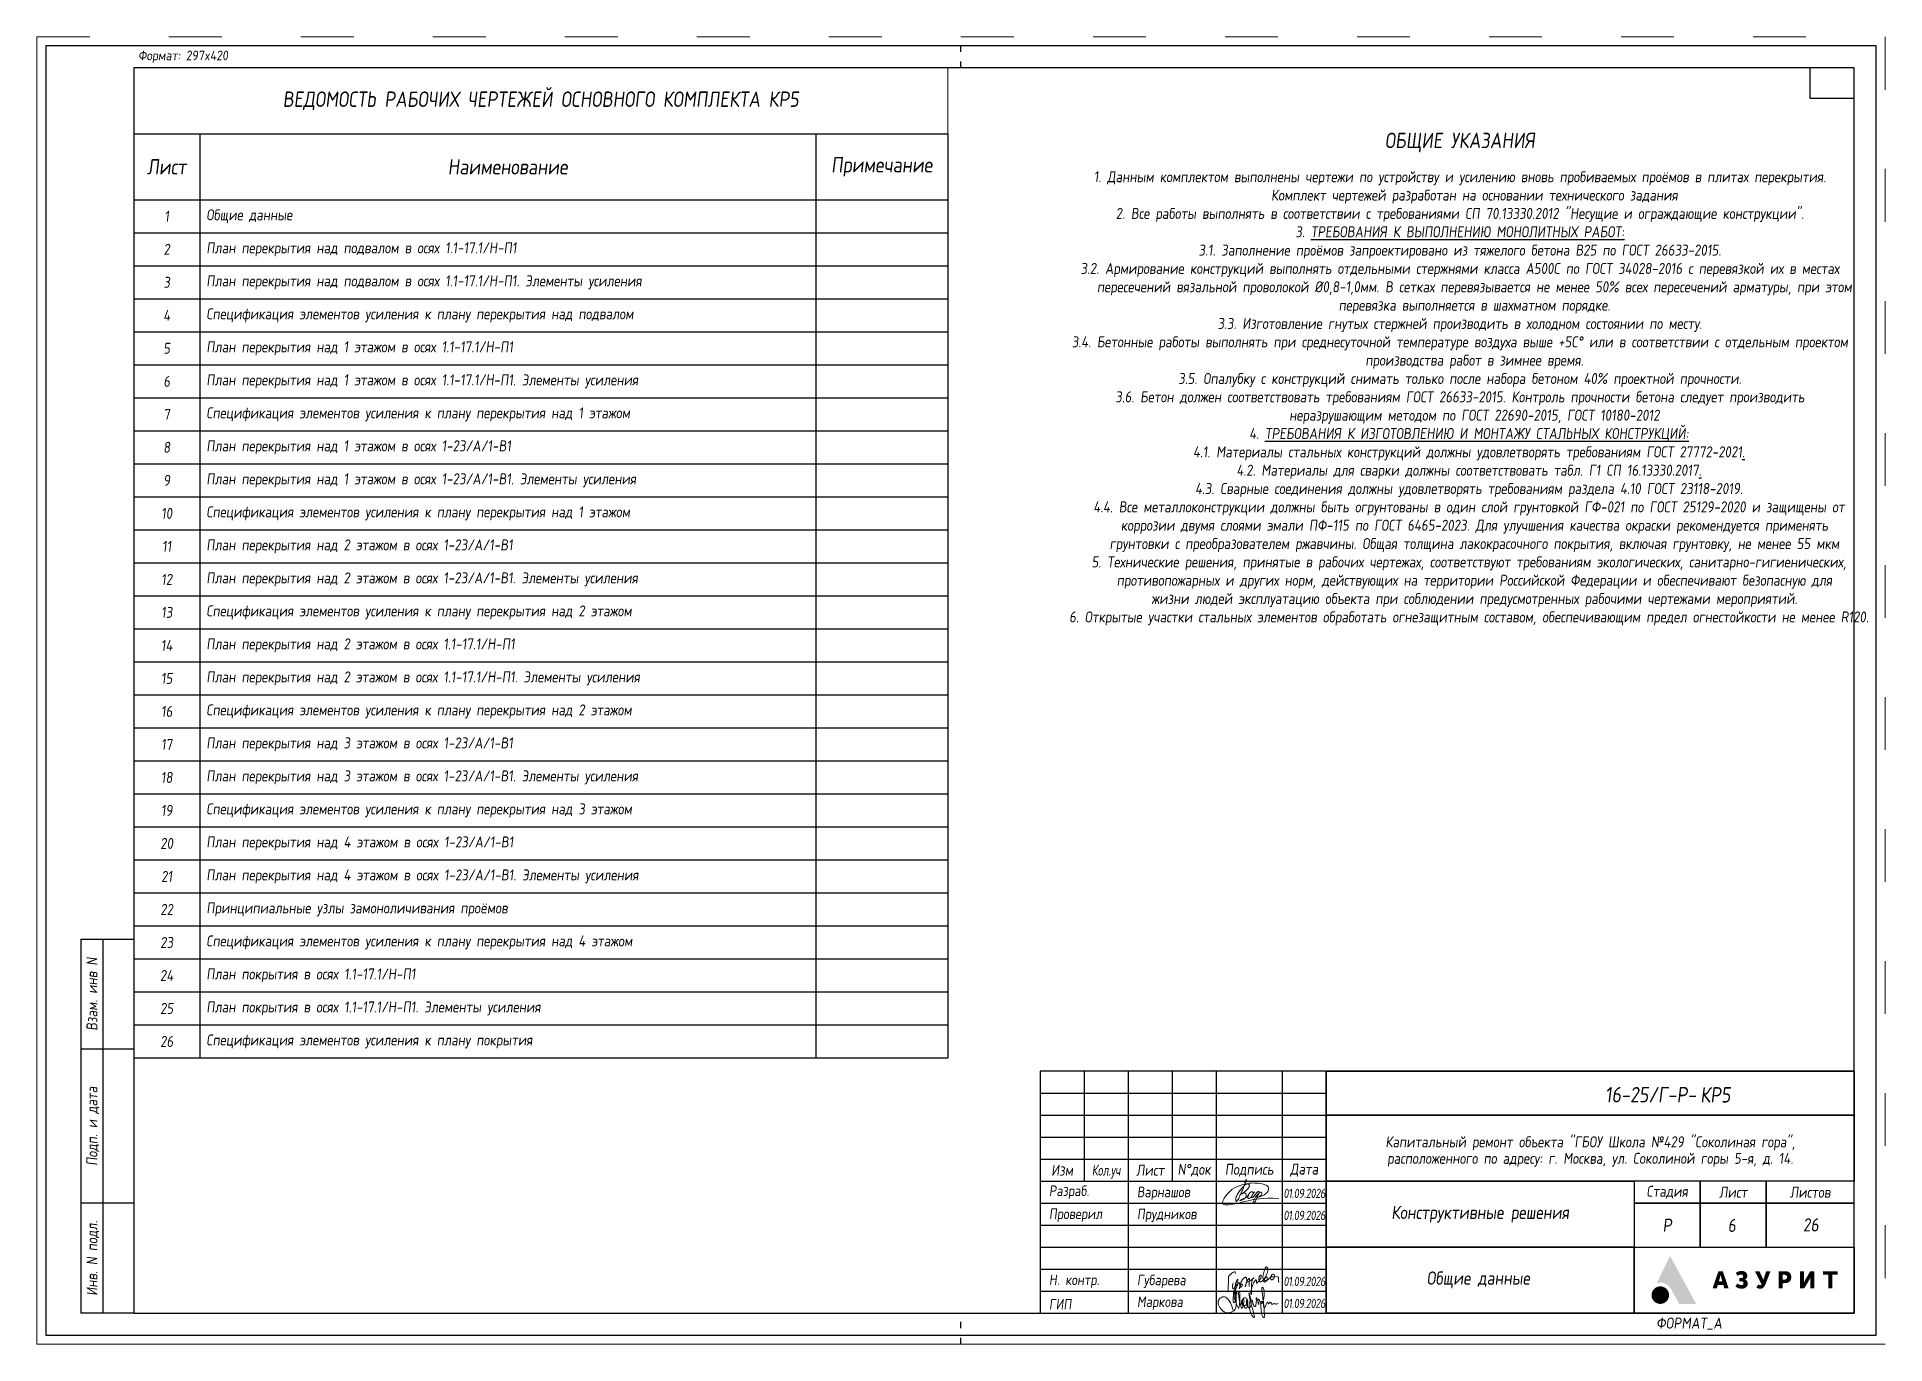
# Paper-space layout '1' of a CAD drawing. Header units: millimetres. Extents: x 0 to 420, y 0 to 297.
import ezdxf
from ezdxf.enums import TextEntityAlignment as Align

# ---------------------------------------------------------------- set-up
doc = ezdxf.new("R2010")
doc.units = ezdxf.units.MM
doc.linetypes.add('ACAD_ISO03W100', pattern=[30, 12, -18])
doc.layers.get('0').update_dxf_attribs({"lineweight": 30})
doc.layers.get('Defpoints').update_dxf_attribs({"lineweight": 0})
for name, color, linetype, lineweight in [('_NPLT_SIGN', 5, 'Continuous', 9), ('_RAMKA', 7, 'Continuous', 30), ('_STAMP', 7, 'Continuous', 30), ('_TEXT', 7, 'Continuous', 30), ('КР_Основная', 7, 'Continuous', 30)]:
    doc.layers.add(name, color=color, linetype=linetype, lineweight=lineweight)
doc.styles.add('ISOCPEUR', font='isocpeur.ttf', dxfattribs={"width": 0.85, "oblique": 7})
doc.styles.add('ISOCUPER', font='isocpeur.ttf', dxfattribs={"width": 0.85, "oblique": 7})
doc.styles.add('SIMPLEX', font='simplex.shx', dxfattribs={"width": 0.85, "oblique": 7})

psp = doc.layouts.new('1')

# ---------------------------------------------------------------- texts
at = {"layer": '_RAMKA', "color": 8, "insert": (23, 292.5), "char_height": 2.2, "attachment_point": 4, "style": 'SIMPLEX'}
psp.add_mtext_dynamic_manual_height_columns('Формат: 297x420', width=59.7559, gutter_width=12.5, heights=[0], dxfattribs=at)
at = {"layer": '_RAMKA', "color": 8, "style": 'SIMPLEX', "oblique": 7, "width": 0.85}
psp.add_attdef('ФОРМАТ_А', (368, 3.5), 'ФОРМАТ ##################', height=2.5, dxfattribs=at)
at = {"layer": '_STAMP', "insert": (233.3, 275.24), "char_height": 2.5, "width": 179.2894, "attachment_point": 1, "style": 'ISOCUPER'}
psp.add_mtext('\\pxi-2.64286,l3,sm1.5,qc;{\\H1.4x;ОБЩИЕ УКАЗАНИЯ\\P\\pi-1,sm1,q*,t3;}1.^IДанным комплектом выполнены чертежи по устройству и усилению вновь пробиваемых проёмов в плитах перекрытия. Комплект чертежей разработан на основании технического задания \\P2.^IВсе работы выполнять в соответствии с требованиями СП 70.13330.2012 "Несущие и ограждающие конструкции".\\P3.^I{\\LТРЕБОВАНИЯ К ВЫПОЛНЕНИЮ МОНОЛИТНЫХ РАБОТ:\\P\\pi-2,s*;}3.1.^IЗаполнение проёмов запроектировано из тяжелого бетона В25 по ГОСТ 26633-2015.\\P3.2.^IАрмирование конструкций выполнять отдельными стержнями класса А500С по ГОСТ 34028-2016 с перевязкой их в местах пересечений вязальной проволокой %%C0,8-1,0мм. В сетках перевязывается не менее 50% всех пересечений арматуры, при этом перевязка выполняется в шахматном порядке.\\P3.3.^IИзготовление гнутых стержней производить в холодном состоянии по месту.\\P3.4.^IБетонные работы выполнять при среднесуточной температуре воздуха выше +5С° или в соответствии с отдельным проектом производства работ в зимнее время.\\P3.5.^IОпалубку с конструкций снимать только после набора бетоном 40% проектной прочности.\\P3.6.^IБетон должен соответствовать требованиям ГОСТ 26633-2015. Контроль прочности бетона следует производить неразрушающим методом по ГОСТ 22690-2015, ГОСТ 10180-2012\\P\\pi-1,sm1;4.^I{\\LТРЕБОВАНИЯ К ИЗГОТОВЛЕНИЮ И МОНТАЖУ СТАЛЬНЫХ КОНСТРУКЦИЙ:\\P\\pi-2,s*;}4.1.^IМатериалы стальных конструкций должны удовлетворять требованиям ГОСТ 27772-2021{\\L.\\P}4.2.^IМатериалы для сварки должны соответствовать табл. Г1 СП 16.13330.2017{\\L.\\P}4.3.^IСварные соединения должны удовлетворять требованиям раздела 4.10 ГОСТ 23118-2019.\\P4.4.^IВсе металлоконструкции должны быть огрунтованы в один слой грунтовкой ГФ-021 по ГОСТ 25129-2020 и защищены от коррозии двумя слоями эмали ПФ-115 по ГОСТ 6465-2023. Для улучшения качества окраски рекомендуется применять грунтовки с преобразователем ржавчины. Общая толщина лакокрасочного покрытия, включая грунтовку, не менее 55 мкм\\P\\pi-1,sm1;5.^IТехнические решения, принятые в рабочих чертежах, соответствуют требованиям экологических, санитарно-гигиенических, противопожарных и других норм, действующих на территории Российской Федерации и обеспечивают безопасную для жизни людей эксплуатацию объекта при соблюдении предусмотренных рабочими чертежами мероприятий.{\\C0; \\P\\A1;\\C256;6.^IОткрытые участки стальных элементов обработать огнезащитным составом, обеспечивающим предел огнестойкости не менее R120.}', dxfattribs=at)
at = {"layer": '_TEXT', "char_height": 3, "attachment_point": 5, "style": 'ISOCPEUR'}
for s, insert in [('6', (385.19, 26.96)), ('26', (403.15, 27.08))]:
    psp.add_mtext_dynamic_manual_height_columns(s, width=13.3529, gutter_width=12.5, heights=[9.08], dxfattribs=dict(at, insert=insert))
at = {"layer": '_TEXT', "color": 5, "insert": (327.58, 14.58), "char_height": 3, "attachment_point": 5, "line_spacing_factor": 0.9, "style": 'ISOCPEUR'}
psp.add_mtext_dynamic_manual_height_columns('{\\C256;Общие данные}', width=69.1586, gutter_width=0, heights=[14.57], dxfattribs=at)

# ---------------------------------------------------------------- blocks, each defined once
blk = doc.blocks.new('Логотип Азурит')
at = {"layer": '_STAMP', "linetype": 'Continuous', "true_color": 0x2a3756}
h = blk.add_hatch(color=159, dxfattribs=at)
h.dxf.hatch_style = 1
h.paths.add_polyline_path([(-39.4, 8.5), (-40.02, 9.65), (-40.61, 10.74), (-41.14, 11.7), (-41.62, 12.59), (-41.79, 12.89), (-41.86, 13.01), (-41.91, 12.94), (-41.99, 12.78), (-42.39, 11.96), (-42.77, 11.18), (-43.09, 10.5), (-43.47, 9.72), (-44.18, 8.26), (-44.5, 7.6), (-44.73, 7.14), (-44.85, 6.9), (-44.7, 6.93), (-44.51, 6.95), (-44.27, 6.97), (-44.09, 6.97), (-43.91, 6.96), (-43.74, 6.94), (-43.56, 6.91), (-43.39, 6.87), (-43.22, 6.81), (-43.05, 6.75), (-42.89, 6.68), (-42.73, 6.59), (-42.58, 6.5), (-42.43, 6.4), (-42.29, 6.29), (-42.15, 6.17), (-42.03, 6.04), (-41.91, 5.91), (-41.79, 5.77), (-41.72, 5.65), (-41.63, 5.5), (-41.3, 4.9), (-41.02, 4.39), (-40.57, 3.56), (-40.05, 2.59), (-39.78, 2.11), (-37.86, 2.11), (-36.5, 2.11), (-35.94, 2.12), (-36.48, 3.13), (-36.82, 3.75), (-37.16, 4.37), (-37.67, 5.33), (-38.2, 6.3), (-38.54, 6.93), (-38.87, 7.53)])
h = blk.add_hatch(color=159, dxfattribs=at)
h.dxf.hatch_style = 1
h.paths.add_polyline_path([(-29.3, 7.88), (-29.63, 8.84), (-29.86, 9.53), (-30.37, 9.54), (-30.87, 9.54), (-30.93, 9.38), (-31.26, 8.4), (-31.64, 7.27), (-31.97, 6.31), (-32.19, 5.64), (-32.05, 5.63), (-31.71, 5.62), (-31.23, 5.62), (-31.11, 6.03), (-30.99, 6.44), (-30.37, 6.44), (-29.75, 6.44), (-29.63, 6.03), (-29.52, 5.62), (-29.03, 5.62), (-28.54, 5.62), (-28.6, 5.8), (-28.93, 6.79)])
h.paths.add_polyline_path([(-30.77, 7.21), (-30.74, 7.31), (-30.56, 7.93), (-30.43, 8.43), (-30.39, 8.59), (-30.37, 8.65), (-30.35, 8.64), (-30.31, 8.45), (-30.22, 8.08), (-30.11, 7.66), (-30.01, 7.33), (-29.97, 7.21), (-30.37, 7.21)], flags=16)
h = blk.add_hatch(color=159, dxfattribs=at)
h.dxf.hatch_style = 1
h.paths.add_polyline_path([(-24.39, 7.35), (-24.47, 7.43), (-24.56, 7.5), (-24.66, 7.56), (-24.81, 7.65), (-24.74, 7.69), (-24.65, 7.75), (-24.55, 7.86), (-24.45, 7.97), (-24.38, 8.09), (-24.35, 8.18), (-24.32, 8.25), (-24.31, 8.34), (-24.3, 8.45), (-24.3, 8.65), (-24.31, 8.73), (-24.34, 8.82), (-24.41, 8.99), (-24.51, 9.14), (-24.63, 9.28), (-24.78, 9.39), (-24.95, 9.48), (-25.13, 9.55), (-25.34, 9.59), (-25.56, 9.6), (-25.74, 9.6), (-25.91, 9.58), (-26.08, 9.55), (-26.23, 9.51), (-26.39, 9.46), (-26.53, 9.39), (-26.67, 9.32), (-26.8, 9.23), (-26.9, 9.15), (-26.81, 8.98), (-26.64, 8.66), (-26.54, 8.5), (-26.51, 8.5), (-26.46, 8.54), (-26.35, 8.61), (-26.21, 8.67), (-26.07, 8.73), (-25.93, 8.77), (-25.82, 8.79), (-25.72, 8.79), (-25.62, 8.79), (-25.53, 8.76), (-25.46, 8.73), (-25.39, 8.68), (-25.34, 8.62), (-25.3, 8.55), (-25.26, 8.45), (-25.26, 8.36), (-25.27, 8.27), (-25.32, 8.18), (-25.36, 8.13), (-25.39, 8.08), (-25.44, 8.05), (-25.49, 8.02), (-25.63, 7.99), (-25.84, 7.98), (-26.1, 7.97), (-26.1, 7.6), (-26.1, 7.24), (-25.78, 7.23), (-25.54, 7.21), (-25.45, 7.2), (-25.38, 7.18), (-25.33, 7.15), (-25.28, 7.12), (-25.25, 7.08), (-25.21, 7.02), (-25.19, 6.96), (-25.17, 6.9), (-25.17, 6.76), (-25.18, 6.7), (-25.2, 6.64), (-25.23, 6.58), (-25.26, 6.53), (-25.31, 6.49), (-25.37, 6.45), (-25.44, 6.43), (-25.52, 6.41), (-25.69, 6.39), (-25.78, 6.39), (-25.87, 6.41), (-26, 6.45), (-26.16, 6.51), (-26.3, 6.6), (-26.43, 6.69), (-26.53, 6.76), (-26.77, 6.45), (-26.93, 6.26), (-26.97, 6.2), (-26.98, 6.15), (-26.97, 6.11), (-26.94, 6.07), (-26.82, 5.97), (-26.62, 5.84), (-26.41, 5.73), (-26.19, 5.65), (-25.97, 5.59), (-25.78, 5.57), (-25.53, 5.57), (-25.3, 5.58), (-25.12, 5.61), (-24.99, 5.65), (-24.87, 5.71), (-24.75, 5.78), (-24.64, 5.85), (-24.54, 5.94), (-24.45, 6.03), (-24.37, 6.13), (-24.31, 6.23), (-24.25, 6.37), (-24.21, 6.51), (-24.2, 6.66), (-24.2, 6.82), (-24.21, 6.94), (-24.24, 7.06), (-24.28, 7.16), (-24.33, 7.26)])
h = blk.add_hatch(color=159, dxfattribs=at)
h.dxf.hatch_style = 1
h.paths.add_polyline_path([(-19.61, 8.04), (-19.36, 8.68), (-19.14, 9.22), (-19.03, 9.53), (-19.17, 9.54), (-19.52, 9.54), (-20.02, 9.54), (-20.05, 9.44), (-20.31, 8.65), (-20.59, 7.81), (-20.63, 7.68), (-20.66, 7.62), (-20.67, 7.61), (-20.7, 7.67), (-20.82, 7.97), (-21.01, 8.4), (-21.34, 9.1), (-21.54, 9.54), (-22.06, 9.54), (-22.58, 9.54), (-22.4, 9.17), (-21.88, 8.17), (-21.32, 7.06), (-21.11, 6.63), (-21.09, 6.56), (-21.1, 6.52), (-21.15, 6.45), (-21.21, 6.41), (-21.28, 6.38), (-21.37, 6.37), (-21.45, 6.37), (-21.55, 6.39), (-21.64, 6.43), (-21.74, 6.49), (-21.82, 6.53), (-21.86, 6.49), (-21.92, 6.39), (-22.11, 6.05), (-22.23, 5.85), (-22.18, 5.81), (-22.08, 5.75), (-21.95, 5.69), (-21.81, 5.63), (-21.69, 5.59), (-21.51, 5.57), (-21.31, 5.57), (-21.12, 5.59), (-20.97, 5.62), (-20.88, 5.66), (-20.79, 5.71), (-20.71, 5.77), (-20.63, 5.84), (-20.56, 5.93), (-20.48, 6.02), (-20.35, 6.23), (-20.28, 6.35), (-20.21, 6.51), (-19.92, 7.25)])
h = blk.add_hatch(color=159, dxfattribs=at)
h.dxf.hatch_style = 1
h.paths.add_polyline_path([(-14.46, 7.53), (-14.41, 7.64), (-14.37, 7.74), (-14.33, 7.96), (-14.31, 8.19), (-14.32, 8.41), (-14.37, 8.63), (-14.45, 8.83), (-14.5, 8.93), (-14.55, 9.02), (-14.62, 9.1), (-14.69, 9.18), (-14.81, 9.29), (-14.92, 9.37), (-15.06, 9.43), (-15.21, 9.49), (-15.33, 9.52), (-15.49, 9.53), (-16.3, 9.54), (-17.21, 9.54), (-17.21, 7.58), (-17.21, 5.62), (-16.73, 5.62), (-16.25, 5.62), (-16.25, 6.23), (-16.25, 6.83), (-15.87, 6.83), (-15.58, 6.84), (-15.35, 6.86), (-15.17, 6.91), (-14.99, 6.98), (-14.83, 7.08), (-14.69, 7.2), (-14.56, 7.36)])
h.paths.add_polyline_path([(-15.6, 7.68), (-15.67, 7.66), (-15.95, 7.66), (-16.25, 7.66), (-16.25, 8.2), (-16.25, 8.74), (-15.93, 8.73), (-15.64, 8.72), (-15.57, 8.7), (-15.51, 8.67), (-15.42, 8.6), (-15.35, 8.51), (-15.32, 8.45), (-15.3, 8.39), (-15.29, 8.19), (-15.29, 8.07), (-15.3, 8), (-15.32, 7.94), (-15.35, 7.88), (-15.39, 7.82), (-15.43, 7.78), (-15.53, 7.71)], flags=16)
h = blk.add_hatch(color=159, dxfattribs=at)
h.dxf.hatch_style = 1
h.paths.add_polyline_path([(-10.09, 7.82), (-9.98, 8.03), (-9.94, 8.12), (-9.95, 7.93), (-9.96, 7.49), (-9.97, 6.69), (-9.97, 5.62), (-9.5, 5.62), (-9.04, 5.62), (-9.04, 7.58), (-9.04, 9.54), (-9.51, 9.54), (-9.99, 9.54), (-10.36, 8.91), (-10.84, 8.1), (-11.03, 7.78), (-11.26, 7.34), (-11.37, 7.13), (-11.42, 7.05), (-11.41, 7.31), (-11.39, 7.78), (-11.39, 8.55), (-11.39, 9.54), (-11.86, 9.54), (-12.34, 9.54), (-12.34, 7.58), (-12.34, 5.62), (-11.86, 5.62), (-11.37, 5.62), (-11.18, 5.95), (-10.61, 6.89), (-10.31, 7.42)])
h = blk.add_hatch(color=159, dxfattribs=at)
h.dxf.hatch_style = 1
h.paths.add_polyline_path([(-3.74, 9.14), (-3.74, 9.54), (-5.42, 9.54), (-7.09, 9.54), (-7.09, 9.14), (-7.09, 8.74), (-6.5, 8.74), (-5.9, 8.74), (-5.9, 7.18), (-5.9, 5.62), (-5.43, 5.62), (-4.95, 5.62), (-4.95, 7.18), (-4.95, 8.74), (-4.35, 8.74), (-3.74, 8.74)])
at = {"layer": '_STAMP', "linetype": 'Continuous', "true_color": 0x1447b7}
h = blk.add_hatch(color=162, dxfattribs=at)
h.dxf.hatch_style = 1
h.paths.add_polyline_path([(-42.09, 4.22), (-42.11, 4.4), (-42.15, 4.58), (-42.2, 4.76), (-42.27, 4.93), (-42.35, 5.1), (-42.45, 5.26), (-42.57, 5.41), (-42.7, 5.55), (-42.8, 5.64), (-42.91, 5.72), (-43.14, 5.86), (-43.38, 5.97), (-43.63, 6.05), (-43.89, 6.09), (-44.15, 6.1), (-44.42, 6.07), (-44.55, 6.04), (-44.68, 6.01), (-44.87, 5.94), (-45.05, 5.85), (-45.22, 5.74), (-45.37, 5.62), (-45.51, 5.49), (-45.63, 5.35), (-45.75, 5.19), (-45.84, 5.03), (-45.92, 4.85), (-45.98, 4.67), (-46.03, 4.49), (-46.06, 4.29), (-46.07, 4.1), (-46.05, 3.9), (-46.02, 3.7), (-45.97, 3.51), (-45.92, 3.37), (-45.87, 3.24), (-45.8, 3.11), (-45.72, 2.99), (-45.64, 2.88), (-45.54, 2.77), (-45.44, 2.67), (-45.33, 2.57), (-45.22, 2.49), (-45.1, 2.41), (-44.98, 2.34), (-44.85, 2.28), (-44.72, 2.22), (-44.58, 2.18), (-44.44, 2.15), (-44.3, 2.13), (-44.05, 2.12), (-43.8, 2.14), (-43.57, 2.19), (-43.34, 2.26), (-43.12, 2.37), (-42.92, 2.5), (-42.73, 2.65), (-42.56, 2.83), (-42.44, 2.99), (-42.34, 3.15), (-42.26, 3.32), (-42.19, 3.49), (-42.14, 3.67), (-42.11, 3.85), (-42.09, 4.03)])
blk = doc.blocks.new('_Azurit_Stamp')
at = {"layer": '_NPLT_SIGN'}
for points, knots in [([(-135.62, 26.32), (-135.39, 26.34), (-134.29, 26.7), (-133.23, 27.53), (-133.15, 28.05), (-132.93, 29.17), (-136.73, 29.8), (-138.89, 29.27), (-141.37, 28.37), (-142.8, 26.83), (-143.43, 25.69), (-143.77, 24.83), (-142.52, 24.49), (-140.48, 24.9), (-137.71, 25.59), (-134.61, 26.27), (-130.77, 26.07)], [0, 0, 0, 0, 0.00299112, 0.00630591, 0.00960495, 0.01564427, 0.0235417, 0.03307061, 0.04068731, 0.0472924, 0.052033, 0.05589459, 0.06060815, 0.06742814, 0.07629614, 0.08709949, 0.08709949, 0.08709949, 0.08709949]), ([(-138.54, 29.73), (-138.23, 30.29), (-138.17, 30.35), (-138.13, 30.35), (-138.13, 30.28), (-138.93, 28.09), (-140.15, 25.52), (-140.39, 25.35), (-140.48, 25.35), (-140.59, 26.12), (-140.3, 26.92), (-139.24, 28.44), (-138.32, 29.25), (-137.92, 29.41), (-137.51, 29.3), (-137.35, 28.84), (-137.93, 28.05), (-139.09, 27.12), (-139.52, 26.89), (-139.64, 26.84), (-139.64, 26.87), (-139.59, 26.92), (-138.96, 27.35), (-138.41, 27.4), (-138.16, 26.91), (-138.23, 26.73), (-138.23, 26.26), (-138.84, 25.79), (-139.34, 25.64), (-139.56, 25.64), (-139.65, 25.64), (-139.65, 25.69), (-139.46, 25.78), (-138.59, 26.13), (-138.21, 26.26), (-137.78, 26.59), (-137.49, 27.32), (-137.1, 27.59), (-136.7, 27.62), (-136.61, 27.38), (-136.65, 26.97), (-136.8, 26.68), (-137.14, 26.23), (-137.49, 26.08), (-137.79, 26.05), (-137.85, 26.42), (-137.68, 26.85)], [0, 0, 0, 0, 0.00084043, 0.00104969, 0.00371864, 0.00945796, 0.01543448, 0.01897204, 0.0202508, 0.02213745, 0.025948, 0.03024455, 0.03408673, 0.03636794, 0.03784103, 0.03991667, 0.0431516, 0.0463861, 0.04869202, 0.04940408, 0.04966041, 0.05061238, 0.05212417, 0.05416473, 0.05557826, 0.05690551, 0.05846862, 0.06038446, 0.06203112, 0.06293682, 0.06333319, 0.06371317, 0.06502521, 0.06671651, 0.06877673, 0.07066608, 0.07263578, 0.07445661, 0.07568926, 0.07685654, 0.07793779, 0.07936629, 0.08076287, 0.08213479, 0.0832984, 0.08454928, 0.08454928, 0.08454928, 0.08454928]), ([(-136.29, 27.59), (-136.57, 27.2), (-136.75, 26.81), (-136.98, 26.46), (-136.81, 26.29), (-136.61, 26.3), (-136.19, 26.83), (-136.03, 27.05), (-135.71, 27.59), (-135.34, 27.7), (-135.25, 27.61), (-135.27, 27.34), (-135.62, 26.63), (-136.06, 25.44)], [0, 0, 0, 0, 0.0014448, 0.00263215, 0.00357107, 0.00479361, 0.00604223, 0.00776758, 0.00916622, 0.01041376, 0.01126103, 0.01255992, 0.01510728, 0.01510728, 0.01510728, 0.01510728]), ([(-136.06, 25.44), (-136.5, 24.84), (-137.04, 24.75), (-135.67, 27.04), (-134.99, 27.51), (-134.48, 27.51), (-134.72, 26.64), (-135.62, 26.32)], [0, 0, 0, 0, 0.0043322, 0.00875939, 0.01314743, 0.01560478, 0.01819439, 0.01819439, 0.01819439, 0.01819439]), ([(-142.35, 4.76), (-142.31, 6.1), (-142.19, 7.03), (-142.19, 8.02), (-142.19, 8.4), (-142.12, 8.47), (-141.13, 9.36), (-140.83, 9.44), (-140.71, 9.44), (-140.63, 9.36), (-140.63, 9.01)], [0, 0, 0, 0, 0.0035831, 0.00610071, 0.00770703, 0.00968285, 0.01159584, 0.01352143, 0.01412232, 0.01475797, 0.01475797, 0.01475797, 0.01475797]), ([(-138.29, 6.9), (-137.7, 7.13), (-137.2, 7.42), (-136.65, 7.8), (-136.5, 7.89), (-136.43, 7.99), (-136.45, 8.09), (-136.53, 8.06), (-136.81, 7.56), (-136.92, 7.19), (-137.02, 6.21), (-136.96, 5.01), (-136.96, 4.54), (-136.96, 4.29), (-137.07, 4.29), (-137.17, 4.39), (-137.17, 5.01), (-136.58, 6.81), (-136.14, 7.49), (-135.95, 7.64), (-135.91, 7.6), (-135.87, 7.46), (-135.87, 7.04), (-135.86, 6.83), (-135.81, 6.8), (-135.72, 6.85), (-135.13, 7.43), (-134.82, 8.04), (-134.75, 8.35), (-134.79, 8.59), (-134.91, 8.68), (-135.18, 8.5), (-135.29, 8.15), (-135.32, 7.59), (-135.14, 7.18), (-134.94, 7.11), (-134.63, 7.23), (-134.2, 7.66), (-133.63, 8.5), (-133.21, 9.61), (-133.37, 10.44), (-133.51, 10.51), (-133.58, 10.52), (-133.69, 10.49), (-133.9, 10.21), (-134.27, 9.2), (-134.44, 8.13), (-134.29, 7.34), (-134.09, 7.06), (-133.93, 7.06), (-133.38, 7.51), (-133.38, 7.96), (-133.47, 8.19), (-133.73, 8.2), (-133.87, 8.1), (-133.99, 7.85), (-134.05, 7.56), (-133.97, 7.39), (-133.86, 7.32), (-133.52, 7.37), (-132.77, 8.02), (-132.58, 8.25), (-132.44, 8.71), (-132.12, 8.89), (-131.73, 8.83), (-131.7, 8.24), (-132, 7.75), (-132.51, 7.42), (-132.67, 7.93), (-132.57, 8.38), (-132.52, 8.5), (-132.49, 8.32), (-132.37, 8.27), (-131.67, 8.31), (-131.16, 8.31), (-130.82, 8.28), (-130.82, 7.88), (-130.82, 7.62), (-130.87, 7.36), (-130.86, 7.16), (-130.76, 6.99)], [0, 0, 0, 0, 0.002061, 0.0036154, 0.0046696, 0.0050974, 0.0054418, 0.0062669, 0.0074082, 0.0095322, 0.012344, 0.0152477, 0.0173466, 0.0182547, 0.0187982, 0.0197454, 0.0226428, 0.0262833, 0.0295057, 0.0307223, 0.0311997, 0.0318816, 0.0327288, 0.0334831, 0.0338833, 0.0349628, 0.0367236, 0.0387232, 0.0400853, 0.0408698, 0.0416582, 0.0425762, 0.0439393, 0.0454368, 0.046769, 0.0478604, 0.0491315, 0.0512693, 0.0543417, 0.0576748, 0.0600731, 0.0612526, 0.0616232, 0.0622122, 0.0638923, 0.0666299, 0.069869, 0.0723061, 0.0737444, 0.0750704, 0.0765109, 0.078042, 0.0790802, 0.0798296, 0.0806092, 0.081431, 0.0822644, 0.0829363, 0.0836607, 0.0852585, 0.0870435, 0.0889793, 0.0902316, 0.0915967, 0.0930789, 0.0947907, 0.0967323, 0.0986141, 0.1003735, 0.1016008, 0.1024329, 0.1028978, 0.1039958, 0.1054643, 0.107171, 0.1085436, 0.10964, 0.1106443, 0.1114336, 0.1121611, 0.1121611, 0.1121611, 0.1121611]), ([(-141.15, 0.69), (-141.49, 2.09), (-142.47, 3.47), (-143.24, 3.85), (-144.27, 3.45), (-144.71, 2.44), (-144.21, 1.25), (-143.23, 0.16), (-141.92, 0), (-140.56, 0.76), (-140.41, 1.86), (-140.44, 3.76), (-140.44, 4.84)], [0, 0, 0, 0, 0.00435621, 0.00834068, 0.01168595, 0.01550962, 0.01972632, 0.02417924, 0.0289255, 0.03328241, 0.03828155, 0.04275783, 0.04275783, 0.04275783, 0.04275783]), ([(-141.15, 6.87), (-141.29, 6.45), (-141.29, 6.01), (-141.24, 5.59), (-141.12, 5.54), (-140.93, 5.67), (-140.46, 6.31), (-140.2, 6.99), (-140.1, 7.47), (-140.11, 7.7), (-140.17, 7.71), (-140.25, 7.67), (-140.63, 6.81), (-140.74, 5.65), (-140.74, 4.47), (-140.61, 3.49), (-140.61, 2.84), (-140.8, 2.44), (-140.95, 2.4), (-141.06, 2.4), (-141.2, 2.72), (-141.14, 3.85), (-140.91, 4.66), (-140.3, 6.17), (-139.96, 6.89), (-139.83, 7.02), (-139.71, 6.9), (-139.67, 6.45), (-139.62, 6.14), (-139.52, 5.95), (-139.34, 5.95), (-139.23, 6.03), (-139.11, 6.2), (-139.01, 6.47), (-139.12, 6.63), (-139.33, 6.52), (-139.44, 6.32), (-139.68, 5.86), (-139.72, 5.68), (-139.76, 5.59), (-139.78, 5.63), (-139.76, 5.78), (-139.38, 7.19), (-139.01, 7.73), (-138.57, 8.11), (-138.35, 8.19), (-138.17, 8.15), (-138.11, 7.96), (-138.02, 7.23), (-138.14, 6.91), (-138.34, 6.08), (-138.39, 6.03), (-138.44, 6.08), (-138.28, 6.61), (-137.93, 7.39), (-137.7, 7.76), (-137.48, 7.97), (-137.44, 7.86), (-137.5, 6.81), (-137.5, 6.25), (-137.53, 6.08)], [0, 0, 0, 0, 0.00141903, 0.00251453, 0.00337203, 0.00464653, 0.00656525, 0.00877126, 0.01035522, 0.01120876, 0.01162334, 0.0128081, 0.0152087, 0.01880295, 0.02245602, 0.02553595, 0.02780375, 0.02915839, 0.02992211, 0.0305915, 0.03233411, 0.03487331, 0.03881069, 0.04238535, 0.04524248, 0.04650068, 0.0473813, 0.04840926, 0.04948548, 0.0502589, 0.05082659, 0.051391, 0.05208083, 0.05284209, 0.05363298, 0.05434785, 0.05541659, 0.0564329, 0.05731609, 0.05768512, 0.05801426, 0.05982684, 0.06230422, 0.06525775, 0.06687307, 0.06797065, 0.06863967, 0.06985615, 0.07125576, 0.07337441, 0.07476414, 0.07584655, 0.07660409, 0.07822482, 0.08024043, 0.08198553, 0.08292431, 0.08454256, 0.08644351, 0.08840011, 0.08840011, 0.08840011, 0.08840011]), ([(-140.2, 4.31), (-140.29, 4.83), (-140.54, 5.14), (-140.86, 5.19), (-141.1, 5.03), (-141.14, 4.31), (-140.54, 2.46), (-140.01, 1.28), (-139.93, 1.16), (-139.86, 1.17), (-139.77, 1.6), (-139.61, 3.06), (-139.61, 4.31), (-139.65, 4.8), (-139.77, 4.87), (-139.88, 4.87), (-139.95, 4.75), (-139.85, 3.64), (-139.52, 1.92), (-139.22, 1.11), (-139.1, 1.11), (-139.03, 1.18), (-138.66, 2.48), (-138.66, 2.92), (-138.73, 3.05), (-138.93, 3.05), (-139.14, 2.97), (-139.29, 2.75), (-139.26, 2.15), (-139.01, 1.8), (-138.74, 1.64), (-138.54, 1.3), (-138.18, 1.1), (-138.02, 1.14), (-137.8, 2.51), (-137.86, 3.11), (-138.16, 3.48), (-138.67, 3.51), (-138.99, 3.24), (-139.09, 2.76), (-138.95, 2.09), (-138.69, 1.69), (-138.47, 1.67), (-138.05, 1.98), (-137.95, 2.23), (-137.97, 2.77), (-138.07, 2.97), (-138.12, 3.01), (-138.14, 2.99), (-138.15, 2.9), (-138.09, 1.83), (-137.8, 1.41), (-137.56, 1.21), (-137.36, 1.27), (-137.03, 1.91), (-137.03, 2.57), (-137.27, 3.71), (-137.48, 4.43), (-137.53, 4.59), (-137.57, 4.61), (-137.59, 4.59), (-137.47, 3.81), (-136.86, 1.2), (-136.46, 0.08), (-136.28, -0.81), (-136.32, -0.94), (-136.42, -0.94), (-136.59, -0.91), (-137.13, -0.22), (-137.4, 0.67), (-137.54, 2), (-137.4, 2.73), (-137.04, 2.99), (-136.77, 2.95), (-136.73, 2.8), (-136.73, 2.45), (-136.59, 1.88), (-136.33, 1.53), (-136.19, 1.53), (-136.04, 1.58), (-135.99, 1.8), (-135.92, 2.21), (-135.85, 2.9), (-135.9, 3.2), (-135.92, 3.45), (-135.88, 3.5), (-135.79, 3.45), (-135.52, 2.77), (-135.34, 2.21), (-135.31, 2), (-135.33, 1.98), (-135.38, 2.03), (-135.49, 2.37), (-135.56, 2.62), (-135.49, 3.14), (-135.42, 3.21), (-135.28, 3.11), (-135.04, 2.61), (-134.86, 2.18), (-134.64, 2.16), (-134.4, 2.53), (-134.18, 3.41), (-134.02, 4.41), (-134.13, 5.33), (-134.32, 5.76), (-134.47, 5.88), (-134.6, 5.84), (-134.7, 5.63), (-134.57, 4.86), (-134.47, 4.09), (-134.26, 2.54), (-134.12, 1.29), (-134.12, 0.46), (-134.08, -0.14), (-133.99, -0.54), (-133.96, -0.89), (-134.09, -0.99), (-134.32, -0.95), (-134.62, -0.64), (-134.84, 1.08), (-134.89, 2.07), (-134.83, 2.63), (-134.67, 2.68), (-134.38, 2.47), (-134.26, 2.08), (-134.26, 1.86), (-134.26, 1.44), (-134.04, 1.25), (-133.8, 1.49), (-133.51, 2.34), (-133.42, 2.53), (-133.34, 2.55), (-133.23, 2.44), (-133.2, 2.13), (-133.13, 2.09), (-133, 2.17), (-132.87, 2.38), (-132.72, 2.52), (-132.57, 2.43), (-132.52, 2.24), (-132.35, 2.06), (-132.19, 2.06), (-132.08, 2.13), (-131.85, 2.2), (-131.59, 2.17), (-131.51, 2.08), (-131.29, 2.06), (-131.1, 2.11), (-130.9, 2.23)], [0, 0, 0, 0, 0.0013642, 0.0024716, 0.0039271, 0.0071604, 0.0114923, 0.0151992, 0.0168552, 0.017577, 0.0197425, 0.0231954, 0.0267048, 0.0287659, 0.0295817, 0.0300123, 0.031498, 0.0347832, 0.0388614, 0.0418614, 0.0430502, 0.0447716, 0.0468358, 0.0489595, 0.0498178, 0.0504412, 0.0511968, 0.0523995, 0.0538233, 0.0552935, 0.0565438, 0.0577717, 0.0588373, 0.0609859, 0.0633503, 0.0660541, 0.0677903, 0.0693288, 0.0708886, 0.0726354, 0.0744423, 0.0759439, 0.0772831, 0.0783918, 0.0798486, 0.0809736, 0.0818741, 0.0822252, 0.0824312, 0.0837412, 0.0855667, 0.0876358, 0.0887665, 0.0901391, 0.0918825, 0.0946733, 0.0974863, 0.0997671, 0.1008166, 0.101087, 0.1020353, 0.1058616, 0.110959, 0.1161878, 0.1186349, 0.1198924, 0.1203364, 0.1215942, 0.123759, 0.1272016, 0.1305016, 0.133259, 0.1348584, 0.1358061, 0.1366498, 0.1378419, 0.1393454, 0.1406226, 0.1414171, 0.1419862, 0.1428554, 0.1443162, 0.1458558, 0.147224, 0.1479078, 0.1483694, 0.1493507, 0.1509007, 0.1525761, 0.1534842, 0.1538318, 0.1543395, 0.1550943, 0.1563412, 0.1572985, 0.1581547, 0.1590571, 0.160364, 0.1617296, 0.1629626, 0.1646785, 0.1672603, 0.1703712, 0.1730004, 0.1747326, 0.175603, 0.1762204, 0.1774892, 0.1794496, 0.1828662, 0.186801, 0.1907892, 0.1937227, 0.1957314, 0.1972287, 0.1982494, 0.1990669, 0.1999687, 0.2025853, 0.2060361, 0.2096286, 0.2115128, 0.2127044, 0.213734, 0.2148092, 0.2159556, 0.216966, 0.2181091, 0.2197772, 0.2213504, 0.222648, 0.2231309, 0.2237283, 0.2243257, 0.2249206, 0.2254421, 0.2261004, 0.22678, 0.2274149, 0.2280973, 0.2287697, 0.2293729, 0.2299582, 0.230652, 0.2313279, 0.2319846, 0.2325681, 0.2332749, 0.2332749, 0.2332749, 0.2332749])]:
    blk.add_open_spline(points, degree=3, knots=knots, dxfattribs=at)
at = {"layer": '_STAMP'}
for p, q in [((-175, 55), (-175, 30)), ((-165, 55), (-165, 0)), ((-155, 55), (-155, 30)), ((-145, 55), (-145, 0)), ((-130, 55), (-130, 0)), ((-120, 55), (-120, 0)), ((-185, 50), (-120, 50)), ((-185, 45), (-120, 45)), ((-185, 40), (-120, 40)), ((-185, 35), (-120, 35)), ((-185, 30), (-120, 30)), ((-185, 25), (-120, 25)), ((-185, 20), (-120, 20)), ((-185, 15), (-120, 15)), ((-185, 10), (-120, 10)), ((-185, 5), (-120, 5))]:
    blk.add_line(p, q, dxfattribs=at)
for points in [[(-185, 0), (0, 0), (0, 55), (-185, 55)], [(-120, 55), (0, 55), (0, 45), (-120, 45)], [(-120, 45), (0, 45), (0, 30), (-120, 30)], [(-120, 30), (-50, 30), (-50, 15), (-120, 15)], [(-50, 25), (-35, 25), (-35, 30), (-50, 30)], [(-35, 25), (-20, 25), (-20, 30), (-35, 30)], [(-20, 25), (0, 25), (0, 30), (-20, 30)], [(-50, 15), (-35, 15), (-35, 25), (-50, 25)], [(-35, 15), (-20, 15), (-20, 25), (-35, 25)], [(-20, 15), (0, 15), (0, 25), (-20, 25)], [(-120, 15), (-50, 15), (-50, 0), (-120, 0)], [(-50, 15), (0, 15), (0, 0), (-50, 0)], [(-50, 15), (0, 15), (0, 0), (-50, 0)]]:
    blk.add_lwpolyline(points, close=True, dxfattribs=at)
at = {"linetype": 'Continuous'}
blk.add_blockref('Логотип Азурит', (0, 0), dxfattribs=at)
blk.add_blockref('Логотип Азурит', (0, 0), dxfattribs=at)
at = {"layer": '_TEXT', "style": 'ISOCPEUR', "oblique": 7, "width": 0.85}
blk.add_text('КР5', height=3.5, dxfattribs=at).set_placement((-35, 49.62), align=Align.MIDDLE_LEFT)
at = {"layer": '_TEXT', "line_spacing_factor": 0.9, "style": 'ISOCPEUR'}
for s, width, heights, insert, char_height, attachment_point in [('16-25/Г-Р-', 69.1586, [9.61], (-35.88, 49.66), 3.5, 6), ('\\pxqc;Капитальный ремонт объекта "ГБОУ Школа №429 "Соколиная гора",\\Pрасположенного по адресу: г. Москва, ул. Соколиной горы 5-я, д. 14.', 120, [14.01], (-60, 36.73), 2.5, 5), ('Конструктивные решения', 69.1586, [14.57], (-85, 22.5), 3, 5)]:
    blk.add_mtext_dynamic_manual_height_columns(s, width=width, gutter_width=0, heights=heights, dxfattribs=dict(at, insert=insert, char_height=char_height, attachment_point=attachment_point))
at = {"layer": '_TEXT', "style": 'ISOCPEUR'}
for s, width, heights, insert, char_height, attachment_point in [('Изм', 10, [0], (-180, 32.5), 2.5, 5), ('{\\W0.7;Кол.уч}', 10, [0], (-170, 32.17), 2.5, 5), ('Лист', 10, [0], (-160, 32.5), 2.5, 5), ('N%%Dдок', 10, [0], (-150, 32.5), 2.5, 5), ('Подпись', 10, [0], (-137.5, 32.5), 2.5, 5), ('Дата', 10, [0], (-125, 32.5), 2.5, 5), ('Разраб.', 20, [0], (-183, 27.5), 2.4, 4), ('Варнашов', 19.0361, [0], (-163, 27.23), 2.4, 4), ('{\\W0.82;\\T0.92;01.09.2026}', 7.4894, [0], (-129.7, 27.23), 2.1, 4), ('Стадия', 15, [0], (-42.5, 27.5), 2.5, 5), ('Лист', 15, [0], (-27.5, 27.5), 2.5, 5), ('Листов', 15, [0], (-10, 27.5), 2.5, 5), ('Проверил', 20, [0], (-183, 22.27), 2.4, 4), ('Прудников', 19.0361, [0], (-163, 22.23), 2.4, 4), ('{\\W0.82;\\T0.92;01.09.2026}', 7.4894, [0], (-129.7, 22.23), 2.1, 4), ('Р', 13.3529, [9.08], (-42.5, 20), 3, 5), ('Н. контр.', 20, [0], (-183, 7.27), 2.4, 4), ('Губарева', 19.0361, [0], (-163, 7.23), 2.4, 4), ('{\\W0.82;\\T0.92;01.09.2026}', 7.4894, [0], (-129.7, 7.23), 2.1, 4), ('ГИП', 20, [0], (-183, 2.04), 2.4, 4), ('Маркова', 19.0361, [0], (-163, 2.29), 2.4, 4), ('{\\W0.82;\\T0.92;01.09.2026}', 7.4894, [0], (-129.7, 2.23), 2.1, 4)]:
    blk.add_mtext_dynamic_manual_height_columns(s, width=width, gutter_width=12.5, heights=heights, dxfattribs=dict(at, insert=insert, char_height=char_height, attachment_point=attachment_point))
blk = doc.blocks.new('*T299')
at = {"layer": '_TEXT', "color": 0, "linetype": 'ByBlock', "lineweight": -2, "transparency": 16777216}
for p, q in [((0, -15), (185, -15)), ((0, -15), (0, -30)), ((15, -15), (15, -30)), ((155, -15), (155, -30)), ((185, -15), (185, -30)), ((0, -30), (185, -30)), ((0, -30), (0, -225)), ((15, -30), (15, -225)), ((155, -30), (155, -225)), ((185, -30), (185, -225)), ((0, -37.5), (185, -37.5)), ((0, -45), (185, -45)), ((0, -52.5), (15, -52.5)), ((15, -52.5), (155, -52.5)), ((155, -52.5), (185, -52.5)), ((0, -60), (15, -60)), ((15, -60), (155, -60)), ((155, -60), (185, -60)), ((0, -67.5), (185, -67.5)), ((0, -75), (15, -75)), ((15, -75), (155, -75)), ((155, -75), (185, -75)), ((0, -82.5), (15, -82.5)), ((15, -82.5), (155, -82.5)), ((155, -82.5), (185, -82.5)), ((0, -90), (185, -90)), ((0, -97.5), (15, -97.5)), ((15, -97.5), (155, -97.5)), ((155, -97.5), (185, -97.5)), ((0, -105), (15, -105)), ((15, -105), (155, -105)), ((155, -105), (185, -105)), ((0, -112.5), (185, -112.5)), ((0, -120), (15, -120)), ((15, -120), (155, -120)), ((155, -120), (185, -120)), ((0, -127.5), (15, -127.5)), ((15, -127.5), (155, -127.5)), ((155, -127.5), (185, -127.5)), ((0, -135), (185, -135)), ((0, -142.5), (15, -142.5)), ((15, -142.5), (155, -142.5)), ((155, -142.5), (185, -142.5)), ((0, -150), (15, -150)), ((15, -150), (155, -150)), ((155, -150), (185, -150)), ((0, -157.5), (185, -157.5)), ((0, -165), (15, -165)), ((15, -165), (155, -165)), ((155, -165), (185, -165)), ((0, -172.5), (15, -172.5)), ((15, -172.5), (155, -172.5)), ((155, -172.5), (185, -172.5)), ((0, -180), (185, -180)), ((0, -187.5), (185, -187.5)), ((0, -195), (15, -195)), ((15, -195), (155, -195)), ((155, -195), (185, -195)), ((0, -202.5), (15, -202.5)), ((15, -202.5), (155, -202.5)), ((155, -202.5), (185, -202.5)), ((0, -210), (185, -210)), ((0, -217.5), (15, -217.5)), ((15, -217.5), (155, -217.5)), ((155, -217.5), (185, -217.5)), ((0, -225), (15, -225)), ((15, -225), (155, -225)), ((155, -225), (185, -225))]:
    blk.add_line(p, q, dxfattribs=at)
at = {"layer": 'Defpoints', "color": 8, "linetype": 'ByBlock', "lineweight": 0, "transparency": 16777216}
for p, q in [((0, 0), (185, 0)), ((0, 0), (0, -15)), ((185, 0), (185, -15))]:
    blk.add_line(p, q, dxfattribs=at)
at = {"layer": '_TEXT', "color": 0, "transparency": 16777216, "char_height": 3.5, "attachment_point": 5, "style": 'ISOCPEUR'}
for s, insert, width in [('ВЕДОМОСТЬ РАБОЧИХ ЧЕРТЕЖЕЙ ОСНОВНОГО КОМПЛЕКТА КР5', (92.5, -7.5), 182), ('Лист', (7.5, -22.5), 12), ('Наименование', (85, -22.5), 137), ('Примечание', (170, -22.5), 27)]:
    blk.add_mtext(s, dxfattribs=dict(at, insert=insert, width=width))
at = {"layer": '_TEXT', "transparency": 16777216, "char_height": 2.5, "style": 'ISOCUPER'}
for s, insert, width, attachment_point in [('1', (7.5, -33.75), 12, 5), ('Общие данные', (16.5, -33.75), 137, 4), ('2', (7.5, -41.25), 12, 5), ('План перекрытия над подвалом в осях 1.1-17.1/Н-П1', (16.5, -41.25), 137, 4), ('3', (7.5, -48.75), 12, 5), ('План перекрытия над подвалом в осях 1.1-17.1/Н-П1. Элементы усиления', (16.5, -48.75), 137, 4), ('4', (7.5, -56.25), 12, 5), ('{\\C0;Спецификация элементов усиления к плану перекрытия над подвалом}', (16.5, -56.25), 137, 4), ('5', (7.5, -63.75), 12, 5), ('План перекрытия над 1 этажом в осях 1.1-17.1/Н-П1', (16.5, -63.75), 137, 4), ('6', (7.5, -71.25), 12, 5), ('План перекрытия над 1 этажом в осях 1.1-17.1/Н-П1. Элементы усиления', (16.5, -71.25), 137, 4), ('7', (7.5, -78.75), 12, 5), ('{\\C0;Спецификация элементов усиления к плану перекрытия над 1 этажом}', (16.5, -78.75), 137, 4), ('8', (7.5, -86.25), 12, 5), ('План перекрытия над 1 этажом в осях 1-23/А/1-В1', (16.5, -86.25), 137, 4), ('План перекрытия над 1 этажом в осях 1-23/А/1-В1. Элементы усиления', (16.5, -93.75), 137, 4), ('9', (7.5, -93.75), 12, 5), ('10', (7.5, -101.25), 12, 5), ('{\\C0;Спецификация элементов усиления к плану перекрытия над 1 этажом}', (16.5, -101.25), 137, 4), ('11', (7.5, -108.75), 12, 5), ('План перекрытия над 2 этажом в осях 1-23/А/1-В1', (16.5, -108.75), 137, 4), ('12', (7.5, -116.25), 12, 5), ('План перекрытия над 2 этажом в осях 1-23/А/1-В1. Элементы усиления', (16.5, -116.25), 137, 4), ('13', (7.5, -123.75), 12, 5), ('{\\C0;Спецификация элементов усиления к плану перекрытия над 2 этажом}', (16.5, -123.75), 137, 4), ('14', (7.5, -131.25), 12, 5), ('План перекрытия над 2 этажом в осях 1.1-17.1/Н-П1', (16.5, -131.25), 137, 4), ('15', (7.5, -138.75), 12, 5), ('План перекрытия над 2 этажом в осях 1.1-17.1/Н-П1. Элементы усиления', (16.5, -138.75), 137, 4), ('16', (7.5, -146.25), 12, 5), ('{\\C0;Спецификация элементов усиления к плану перекрытия над 2 этажом}', (16.5, -146.25), 137, 4), ('17', (7.5, -153.75), 12, 5), ('План перекрытия над 3 этажом в осях 1-23/А/1-В1', (16.5, -153.75), 137, 4), ('18', (7.5, -161.25), 12, 5), ('План перекрытия над 3 этажом в осях 1-23/А/1-В1. Элементы усиления', (16.5, -161.25), 137, 4), ('19', (7.5, -168.75), 12, 5), ('{\\C0;Спецификация элементов усиления к плану перекрытия над 3 этажом}', (16.5, -168.75), 137, 4), ('20', (7.5, -176.25), 12, 5), ('План перекрытия над 4 этажом в осях 1-23/А/1-В1', (16.5, -176.25), 137, 4), ('21', (7.5, -183.75), 12, 5), ('План перекрытия над 4 этажом в осях 1-23/А/1-В1. Элементы усиления', (16.5, -183.75), 137, 4), ('22', (7.5, -191.25), 12, 5), ('Принципиальные узлы замоноличивания проёмов', (16.5, -191.25), 137, 4), ('{\\C0;Спецификация элементов усиления к плану перекрытия над 4 этажом}', (16.5, -198.75), 137, 4), ('23', (7.5, -198.75), 12, 5), ('24', (7.5, -206.25), 12, 5), ('План покрытия в осях 1.1-17.1/Н-П1', (16.5, -206.25), 137, 4), ('25', (7.5, -213.75), 12, 5), ('План покрытия в осях 1.1-17.1/Н-П1. Элементы усиления', (16.5, -213.75), 137, 4), ('26', (7.5, -221.25), 12, 5), ('{\\C0;Спецификация элементов усиления к плану покрытия}', (16.5, -221.25), 137, 4)]:
    blk.add_mtext(s, dxfattribs=dict(at, insert=insert, width=width, attachment_point=attachment_point))
blk = doc.blocks.new('_DOP_POLE без согл')
at = {"layer": '_STAMP'}
for p, q in [((-12, 85), (-12, 0)), ((-12, 85), (0, 85)), ((-7, 85), (-7, 0)), ((0, 85), (0, 0)), ((0, 60), (-12, 60)), ((0, 25), (-12, 25)), ((0, 0), (-12, 0))]:
    blk.add_line(p, q, dxfattribs=at)
at = {"layer": '_TEXT', "style": 'ISOCPEUR', "oblique": 7, "width": 0.85}
for s, p in [('Взам. инв N', (-9.5, 72.5)), ('Подп. и дата', (-9.5, 42.5)), ('Инв. N подл.', (-9.5, 12.5))]:
    blk.add_text(s, height=2.5, rotation=90, dxfattribs=at).set_placement(p, align=Align.MIDDLE_CENTER)

# ---------------------------------------------------------------- linework, layer by layer
at = {"color": 0}
for p, q in [((403, 283), (403, 290)), ((413, 283), (403, 283))]:
    psp.add_line(p, q, dxfattribs=at)
at = {"layer": '_RAMKA', "color": 253, "linetype": 'ACAD_ISO03W100', "ltscale": 0.12}
for p, q in [((210, 290), (210, 297)), ((210, 0), (210, 7))]:
    psp.add_line(p, q, dxfattribs=at)
at = {"layer": '_RAMKA', "color": 0}
for points in [[(2, 2), (418, 2), (418, 295), (2, 295)], [(22, 7), (413, 7), (413, 290), (22, 290)]]:
    psp.add_lwpolyline(points, close=True, dxfattribs=at)
at = {"layer": 'Defpoints', "color": 255}
for q in [(0, 297), (420, 0)]:
    psp.add_line((0, 0), q, dxfattribs=at)
at = {"layer": 'Defpoints', "color": 253, "linetype": 'ACAD_ISO03W100'}
psp.add_lwpolyline([(0, 297), (420, 297), (420, 0), (0, 0)], close=True, dxfattribs=at)

# ---------------------------------------------------------------- block references
psp.add_blockref('*T299', (22, 290))
at = {"layer": '_STAMP'}
psp.add_blockref('_Azurit_Stamp', (413, 7), dxfattribs=at)
at = {"layer": 'КР_Основная'}
psp.add_blockref('_DOP_POLE без согл', (22, 7), dxfattribs=at)

psp.set_redraw_order([(e.dxf.handle, doc.entitydb.next_handle()) for e in psp.query("TEXT MTEXT ATTDEF DIMENSION ARC_DIMENSION")])  # texts and dimensions are drawn at this point

doc.saveas('drawing.dxf')
